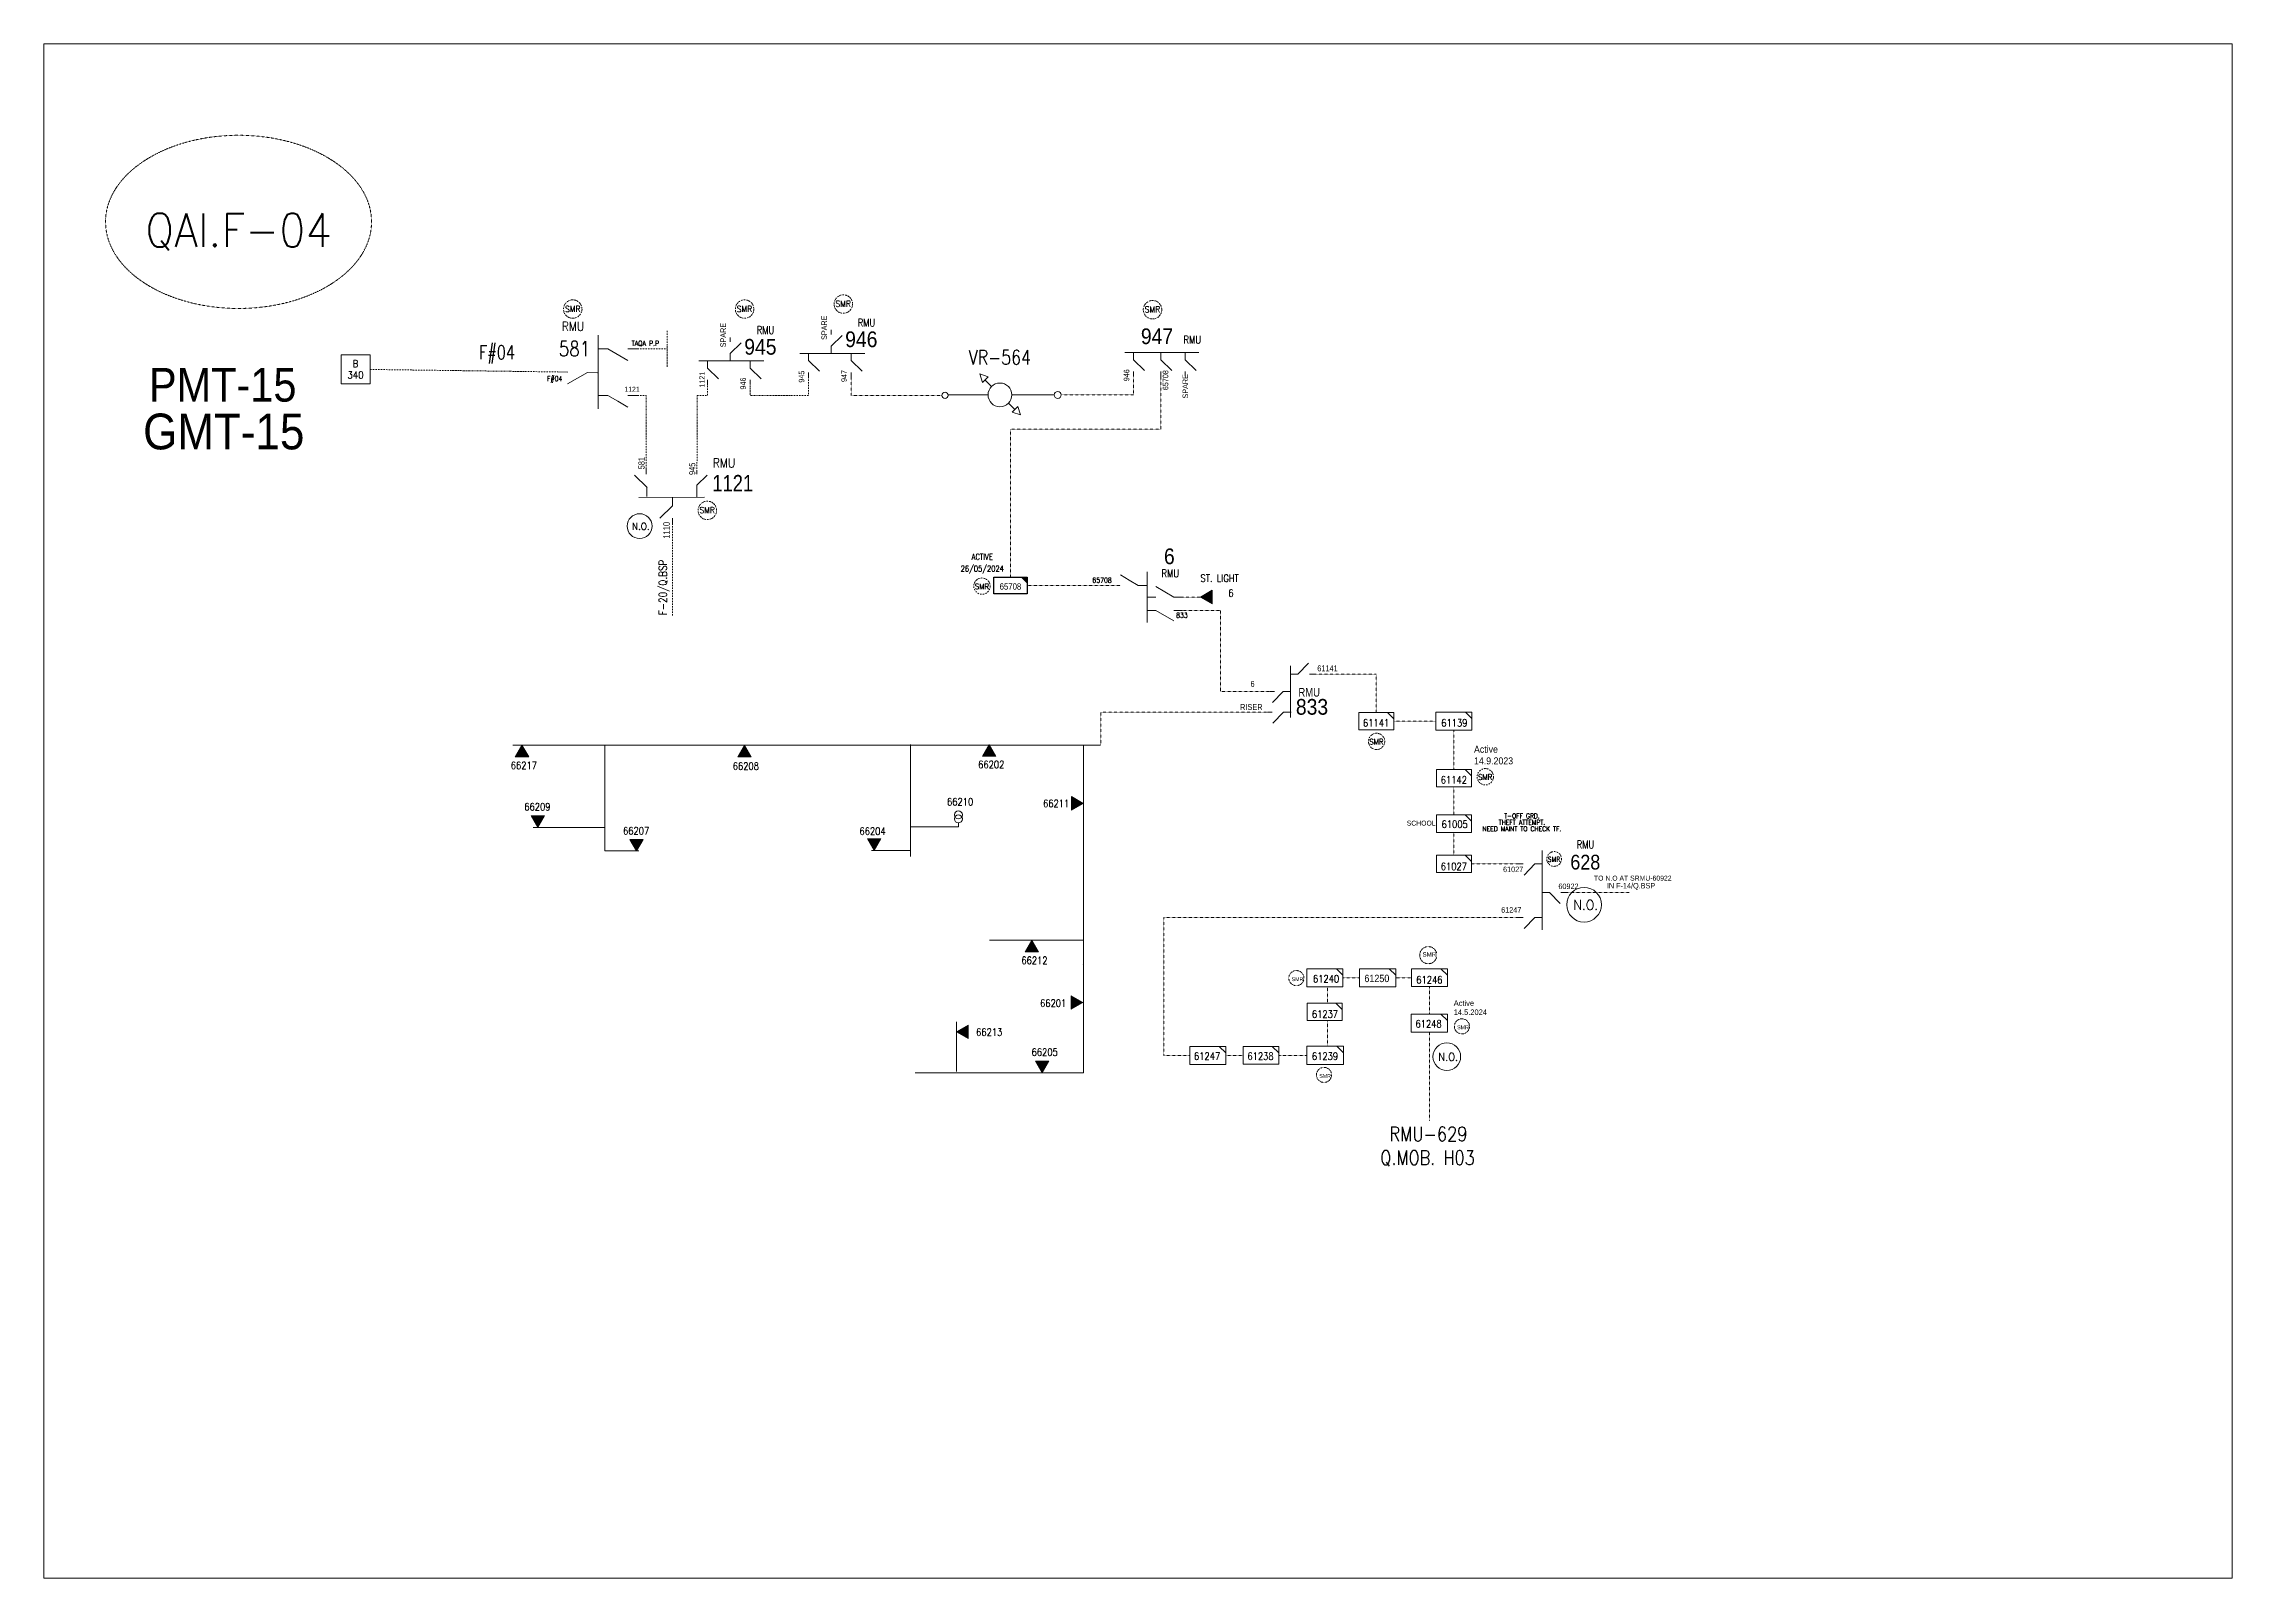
# Model space of a CAD drawing. Header units: metres. Extents: x 65984 to 144644, y -19036 to 23726.
# Drawn here: x 93893 to 95285, y 10975 to 11951 of the extents above; entities that cross this region are included whole.
import ezdxf
from ezdxf.enums import TextEntityAlignment as Align

# ---------------------------------------------------------------- set-up
doc = ezdxf.new("R2010")
doc.units = ezdxf.units.M
doc.header["$MEASUREMENT"] = 0
doc.linetypes.add('DGN Style 3', pattern=[0.013877, 0, -0.013877])
doc.linetypes.add('DGN Style 4', pattern=[1.6, 0.8, -0.4, 0, -0.4])
doc.layers.get('0').update_dxf_attribs({"color": 95, "lineweight": 40})
for name, color, linetype, lineweight in [('ABS NUMBER', 112, 'Continuous', 30), ('d_eos', 111, 'Continuous', 40), ('d_eos no', 121, 'Continuous', 40), ('d_switch', 95, 'Continuous', 40), ('d_tf', 1, 'Continuous', 40), ('d_tf no', 6, 'Continuous', 40), ('d_ug cable', 95, 'Continuous', 40), ('d_village name', 7, 'Continuous', 40), ('fedr no', 95, 'Continuous', 40), ('GRID STATION  04', 7, 'Continuous', 40), ('Level 37', 7, 'Continuous', 0), ('O H MAIN FEEDER', 4, 'Continuous', 100), ('REGULATOR', 5, 'Continuous', 40), ('SW N O', 114, 'Continuous', 30)]:
    doc.layers.add(name, color=color, linetype=linetype, lineweight=lineweight)
doc.styles.add('NASKHF', font='naskhf.shx', dxfattribs={"height": 8})
doc.styles.add('Style-Arial', font='arial.ttf')
doc.styles.add('Style-ENGINEERING', font='ENGINEERING.shx')
doc.styles.add('Style-msdefault', font='msdefault.shx')
doc.styles.add('Style-simplex', font='simplex.shx')
doc.styles.add('Style-STANDARD', font='STANDARD.shx')

msp = doc.modelspace()

# ---------------------------------------------------------------- texts
at = {"color": 7, "linetype": 'Continuous', "lineweight": 13, "style": 'Style-STANDARD'}
for s, height, width, p in [('F#04', 8.66, 0.857143, (94181.1, 11754.9)), ('VR-564', 8.96, 0.904762, (94501, 11751.7))]:
    msp.add_text(s, height=height, dxfattribs=dict(at, width=width)).set_placement(p, align=Align.MIDDLE_CENTER)
at = {"layer": 'ABS NUMBER', "color": 7, "lineweight": 13, "style": 'Style-Arial', "width": 0.88}
msp.add_text('6', height=10, dxfattribs=at).set_placement((94608.8, 11625.1), align=Align.MIDDLE_CENTER)
at = {"layer": 'd_eos no', "color": 2, "linetype": 'Continuous', "lineweight": 13, "style": 'Style-Arial', "width": 0.88}
for s, p in [('945', (94338.4, 11763.4)), ('946', (94402.6, 11768.2)), ('947', (94590.7, 11770.1))]:
    msp.add_text(s, height=10, dxfattribs=at).set_placement(p, align=Align.TOP_LEFT)
at = {"layer": 'd_eos no', "color": 7, "linetype": 'Continuous', "lineweight": 13}
for s, height, style, width, p in [('PMT-15', 21.47, 'Style-Arial', 0.88, (93959.7, 11745)), ('GMT-15', 22.76, 'Style-Arial', 0.88, (93956, 11715.9)), ('RMU', 5.5, 'Style-msdefault', 0.818182, (94690.9, 11541.3)), ('833', 10, 'Style-Arial', 0.88, (94689.3, 11534.3))]:
    msp.add_text(s, height=height, dxfattribs=dict(at, style=style, width=width)).set_placement(p, align=Align.TOP_LEFT)
at = {"layer": 'd_eos no', "color": 2, "linetype": 'Continuous', "lineweight": 13, "ltscale": 0.6561, "style": 'Style-msdefault', "width": 0.833333}
msp.add_text('1121', height=10.46, dxfattribs=at).set_placement((94318.1, 11666.4))
at = {"layer": 'd_switch', "color": 7, "linetype": 'Continuous', "lineweight": 13, "style": 'Style-ENGINEERING', "width": 0.921053}
for s, p in [('61141', (94702.9, 11555.7)), ('6', (94660.4, 11545.8)), ('RISER', (94653.8, 11531.1))]:
    msp.add_text(s, height=3.8, dxfattribs=at).set_placement(p, align=Align.TOP_LEFT)
at = {"layer": 'd_tf no', "color": 1, "linetype": 'Continuous', "lineweight": 13, "ltscale": 1.028262, "style": 'Style-simplex', "width": 0.909091}
for p in [(94229.3, 11782.5), (94338.5, 11782.5), (94401.3, 11785.8), (94598, 11782.2), (94314.8, 11654.5)]:
    msp.add_text('SMR', height=3.87, dxfattribs=at).set_placement(p, align=Align.MIDDLE_CENTER)
at = {"layer": 'd_tf no', "color": 55, "linetype": 'Continuous', "lineweight": 13, "ltscale": 0.666884, "style": 'Style-STANDARD', "width": 0.909091}
msp.add_text('F-20/Q.BSP', height=4.98, rotation=90, dxfattribs=at).set_placement((94286.6, 11605.3), align=Align.MIDDLE_CENTER)
at = {"layer": 'd_tf no', "color": 7, "linetype": 'Continuous', "lineweight": 13, "width": 0.909091}
for s, style, p in [('ST. LIGHT', 'Style-STANDARD', (94640.8, 11611.1)), ('6', 'Style-STANDARD', (94648, 11601.7)), ('61139', 'Style-STANDARD', (94790.1, 11519.1)), ('66217', 'Style-STANDARD', (94198.2, 11492)), ('66208', 'Style-STANDARD', (94339.4, 11491.6)), ('66202', 'Style-STANDARD', (94495.5, 11492.6)), ('66210', 'Style-STANDARD', (94475.7, 11468.9)), ('66209', 'Style-STANDARD', (94206.8, 11465.7)), ('66211', 'Style-STANDARD', (94536.8, 11467.8)), ('66207', 'Style-STANDARD', (94269.6, 11450.4)), ('66204', 'Style-STANDARD', (94420, 11450.2)), ('61005', 'Style-STANDARD', (94790.3, 11454.6)), ('61027', 'Style-STANDARD', (94789.8, 11427.8)), ('66212', 'Style-STANDARD', (94523, 11368)), ('61250', 'Style-msdefault', (94740.8, 11356.5)), ('66201', 'Style-STANDARD', (94534.9, 11340.7)), ('61237', 'Style-STANDARD', (94707.8, 11333.8)), ('66213', 'Style-STANDARD', (94494.2, 11322.3)), ('66205', 'Style-STANDARD', (94529.5, 11309.6)), ('61247', 'Style-STANDARD', (94632.8, 11307.1)), ('61238', 'Style-STANDARD', (94666.8, 11307))]:
    msp.add_text(s, height=4.69, dxfattribs=dict(at, style=style)).set_placement(p, align=Align.MIDDLE_CENTER)
at = {"layer": 'd_tf no', "color": 1, "linetype": 'Continuous', "lineweight": 13, "style": 'Style-simplex', "width": 0.909091}
for p in [(94489.6, 11605.9), (94740.5, 11507.1), (94809.7, 11484.6)]:
    msp.add_text('SMR', height=3.54, dxfattribs=at).set_placement(p, align=Align.MIDDLE_CENTER)
at = {"layer": 'd_tf no', "color": 2, "linetype": 'Continuous', "lineweight": 13, "style": 'Style-STANDARD', "width": 0.909091}
for s, p in [('61141', (94740.3, 11519.1)), ('61240', (94708.5, 11356.3)), ('61246', (94774.2, 11355.6)), ('61239', (94707.8, 11307))]:
    msp.add_text(s, height=4.69, dxfattribs=at).set_placement(p, align=Align.MIDDLE_CENTER)
at = {"layer": 'd_tf no', "color": 121, "linetype": 'Continuous', "lineweight": 13, "style": 'Style-STANDARD', "width": 0.909091}
for s, p in [('61142', (94789.8, 11482.8)), ('61248', (94773.7, 11327.6))]:
    msp.add_text(s, height=4.69, dxfattribs=at).set_placement(p, align=Align.MIDDLE_CENTER)
at = {"layer": 'd_tf no', "color": 1, "linetype": 'Continuous', "lineweight": 13, "ltscale": 0.9, "style": 'Style-simplex', "width": 0.909091}
msp.add_text('SMR', height=3.19, dxfattribs=at).set_placement((94853.5, 11432.3), align=Align.MIDDLE_CENTER)
at = {"layer": 'd_tf no', "color": 1, "linetype": 'Continuous', "lineweight": 40, "style": 'Style-msdefault', "width": 0.945946}
for p in [(94686.6, 11357.2), (94791.9, 11326.6), (94704.2, 11295.6)]:
    msp.add_text('SMR', height=2.43, dxfattribs=at).set_placement(p, align=Align.TOP_LEFT)
at = {"layer": 'd_tf no', "color": 55, "linetype": 'Continuous', "lineweight": 13, "style": 'Style-STANDARD', "width": 0.909091}
msp.add_text('Q.MOB. H03', height=9.06, dxfattribs=at).set_placement((94773, 11242.4), align=Align.MIDDLE_CENTER)
at = {"layer": 'd_tf no', "color": 111, "linetype": 'Continuous', "lineweight": 13, "insert": (94489.8, 11620.4), "char_height": 3.802, "attachment_point": 5, "line_spacing_factor": 1.2, "style": 'Style-STANDARD'}
msp.add_mtext('\\H1x;\\W0.909091;ACTIVE\\P26/05/2024', dxfattribs=at)
at = {"layer": 'd_tf no', "color": 121, "linetype": 'Continuous', "lineweight": 40, "attachment_point": 1, "style": 'NASKHF'}
for s, insert, char_height in [('\\Fmsdefault;\\H1x;\\W0.945946;Active\\P14.9.2023', (94802.6, 11504.5), 4.421), ('\\Fmsdefault;\\H1x;\\W0.945946;Active\\P14.5.2024', (94789.7, 11342.5), 3.454)]:
    msp.add_mtext(s, dxfattribs=dict(at, insert=insert, char_height=char_height))
at = {"layer": 'd_tf no', "color": 6, "linetype": 'Continuous', "lineweight": 13, "ltscale": 0.736364, "insert": (94833.1, 11455.8), "char_height": 3.073, "attachment_point": 5, "line_spacing_factor": 0.8, "style": 'Style-STANDARD'}
msp.add_mtext('\\H1x;\\W0.909091;T-OFF GRD. \\PTHEFT ATTEMPT. \\PNEED MAINT TO CHECK TF.', dxfattribs=at)
at = {"layer": 'd_tf no', "color": 2, "lineweight": 13, "insert": (94769.8, 11373.2), "char_height": 2.814, "attachment_point": 1, "style": 'NASKHF'}
msp.add_mtext('\\Fmsdefault;\\H1x;\\W0.925;SMR\\P', dxfattribs=at)
at = {"layer": 'fedr no', "color": 6, "linetype": 'Continuous', "lineweight": 13, "insert": (94016.7, 11831.6), "char_height": 21.38, "attachment_point": 5, "style": 'Style-STANDARD'}
msp.add_mtext('QAI.F-04', dxfattribs=at)
at = {"layer": 'GRID STATION  04', "color": 7, "linetype": 'Continuous', "lineweight": 13, "style": 'Style-STANDARD'}
for s, p in [('B', (94091.1, 11747.7)), ('340', (94091.1, 11740.4))]:
    msp.add_text(s, height=4.41, dxfattribs=at).set_placement(p, align=Align.MIDDLE_CENTER)
at = {"layer": 'Level 37', "color": 2, "linetype": 'Continuous', "lineweight": 13, "style": 'Style-msdefault', "width": 0.857143}
for p in [(94387.5, 11778.3), (94323.2, 11773.6)]:
    msp.add_text('SPARE', height=3.5, rotation=90.006, dxfattribs=at).set_placement(p, align=Align.TOP_RIGHT)
at = {"layer": 'Level 37', "color": 2, "linetype": 'Continuous', "lineweight": 13, "ltscale": 0.6561, "style": 'Style-simplex', "width": 0.854701}
for p in [(94229.4, 11771.4), (94325.6, 11684.5)]:
    msp.add_text('RMU', height=5.8, dxfattribs=at).set_placement(p, align=Align.MIDDLE_CENTER)
at = {"layer": 'Level 37', "color": 2, "linetype": 'Continuous', "lineweight": 13}
for s, height, style, width, p in [('RMU', 4.99, 'Style-STANDARD', 0.854701, (94351.9, 11769)), ('RMU', 4.99, 'Style-STANDARD', 0.854701, (94416.1, 11773.8)), ('RMU', 4.99, 'Style-STANDARD', 0.854701, (94623.4, 11762.9)), ('581', 9.39, 'Style-STANDARD', 0.909091, (94230.4, 11757.2)), ('RMU', 4.99, 'Style-STANDARD', 0.854701, (94873.5, 11441.7)), ('628', 9.39, 'Style-msdefault', 0.909091, (94873.4, 11430.5))]:
    msp.add_text(s, height=height, dxfattribs=dict(at, style=style, width=width)).set_placement(p, align=Align.MIDDLE_CENTER)
at = {"layer": 'Level 37', "color": 7, "linetype": 'Continuous', "lineweight": 13, "width": 0.909091}
for s, style, p in [('TAQA P.P', 'Style-STANDARD', (94275.5, 11760.6)), ('F#04', 'Style-STANDARD', (94217.8, 11738.2)), ('1121', 'Style-msdefault', (94267, 11731.4))]:
    msp.add_text(s, height=3.17, rotation=360, dxfattribs=dict(at, style=style)).set_placement(p, align=Align.MIDDLE_CENTER)
at = {"layer": 'Level 37', "color": 7, "linetype": 'Continuous', "lineweight": 13, "style": 'Style-msdefault', "width": 0.857143}
for s, p in [('1121', (94309.8, 11732.4)), ('946', (94335.9, 11731.2)), ('945', (94373.1, 11735.6)), ('947', (94400.1, 11736)), ('946', (94579.8, 11736.5)), ('65708', (94604.6, 11730.8)), ('SPARE', (94617.2, 11725.5))]:
    msp.add_text(s, height=3.5, rotation=90, dxfattribs=at).set_placement(p, align=Align.TOP_LEFT)
at = {"layer": 'Level 37', "color": 2, "linetype": 'Continuous', "lineweight": 13, "ltscale": 0.729, "style": 'Style-msdefault', "width": 0.857143}
for s, p in [('581', (94271, 11688.3)), ('945', (94303.3, 11684.7))]:
    msp.add_text(s, height=3.97, rotation=90, dxfattribs=at).set_placement(p, align=Align.TOP_RIGHT)
at = {"layer": 'Level 37', "color": 2, "linetype": 'Continuous', "lineweight": 13, "ltscale": 0.6561, "style": 'Style-msdefault', "width": 0.857143}
msp.add_text('1110', height=4.07, rotation=89.9921, dxfattribs=at).set_placement((94286.9, 11647), align=Align.TOP_RIGHT)
at = {"layer": 'Level 37', "color": 7, "linetype": 'Continuous', "lineweight": 13}
for s, height, style, width, p in [('65708', 3.17, 'Style-STANDARD', 0.909091, (94566, 11609.9)), ('RMU', 4.99, 'Style-STANDARD', 0.854701, (94609.4, 11614.3)), ('833', 3.17, 'Style-STANDARD', 0.909091, (94616.8, 11587.6)), ('61027', 3.49, 'Style-msdefault', 0.909091, (94827.5, 11425.9)), ('60922', 3.49, 'Style-msdefault', 0.909091, (94862.7, 11415.1)), ('61247', 3.49, 'Style-msdefault', 0.909091, (94826.3, 11400.1)), ('RMU-629', 9.15, 'Style-STANDARD', 0.909091, (94773.6, 11257.5))]:
    msp.add_text(s, height=height, dxfattribs=dict(at, style=style, width=width)).set_placement(p, align=Align.MIDDLE_CENTER)
at = {"layer": 'Level 37', "color": 7, "linetype": 'Continuous', "lineweight": 13, "ltscale": 0.9, "style": 'Style-msdefault', "width": 0.909091}
msp.add_text('SCHOOL', height=3.14, dxfattribs=at).set_placement((94769, 11455.3), align=Align.MIDDLE_CENTER)
at = {"layer": 'Level 37', "color": 4, "linetype": 'Continuous', "lineweight": 13, "style": 'Style-msdefault', "width": 0.909091}
for s, height, p in [('TO N.O AT SRMU-60922', 3.14, (94903.6, 11420.3)), ('IN F-14/Q.BSP', 3.489, (94902.5, 11415.5))]:
    msp.add_text(s, height=height, dxfattribs=at).set_placement(p, align=Align.MIDDLE_CENTER)

# ---------------------------------------------------------------- blocks, each defined once
blk = doc.blocks.new('TRANS_2_2')
at = {"color": 0, "linetype": 'Continuous', "lineweight": -2, "ltscale": 500, "flags": 128}
blk.add_lwpolyline([(8668600, 4991700), (8668600, -5008300), (9500, -8300)], close=True, dxfattribs=at)
at = {"color": 0, "linetype": 'Continuous', "lineweight": -2, "ltscale": 500}
blk.add_solid([(8668600, 4991700), (8668600, -5008300), (9500, -8300)], dxfattribs=at)
blk = doc.blocks.new('01_1_2')
at = {"color": 0, "linetype": 'Continuous', "lineweight": -2, "ltscale": 500, "xscale": 0.0005, "yscale": 0.0005, "rotation": 90.00000000000001}
blk.add_blockref('TRANS_2_2', (0, 1), dxfattribs=at)
blk = doc.blocks.new('TFU_1_2')
at = {"layer": 'd_switch', "color": 0, "linetype": 'Continuous', "lineweight": -2, "ltscale": 500}
blk.add_line((0, 5000), (0, 0), dxfattribs=at)
for centre in [(0, 15000), (0, 10000)]:
    blk.add_circle(centre, 5000, dxfattribs=at)
blk = doc.blocks.new('TF_1_3')
at = {"layer": 'd_village name', "color": 0, "linetype": 'Continuous', "lineweight": -2, "ltscale": 500}
blk.add_line((3150, 2475), (4950, 675), dxfattribs=at)
blk.add_3dface([(-5050, 2475), (4950, 2475), (4950, -2525), (-5050, -2525)], dxfattribs=at)
blk = doc.blocks.new('*U1062')
at = {"layer": 'd_eos', "color": 2, "linetype": 'Continuous', "lineweight": 13, "ltscale": 0.702598}
for p, q in [((0.6, 54.9), (0.6, -54.9)), ((0.6, 34.8), (15.2, 34.8)), ((15.2, 34.8), (44.6, 17.4)), ((44.6, 34.8), (59.3, 34.8)), ((-44.6, -0.1), (-59.3, 0.2)), ((-30.1, -9.1), (-45, -17.4)), ((-15.3, -0.7), (-30.1, -9.1)), ((-0.6, -1), (-15.3, -0.7)), ((0.6, -34.7), (15.2, -34.7)), ((15.2, -34.7), (29.9, -43.4)), ((29.9, -43.4), (44.6, -52.1)), ((44.6, -34.7), (59.3, -34.7))]:
    blk.add_line(p, q, dxfattribs=at)
blk = doc.blocks.new('SS_1_1')
at = {"layer": 'd_village name', "color": 0, "linetype": 'ByBlock', "lineweight": -2, "ltscale": 500, "flags": 128}
blk.add_lwpolyline([(3475, 2125), (5225, 2125), (5225, 375)], close=True, dxfattribs=at)
at = {"layer": 'd_village name', "color": 0, "linetype": 'ByBlock', "lineweight": -2, "ltscale": 500, "extrusion": (0, 0, -1)}
blk.add_solid([(-3475, 2125), (-5225, 2125), (-5225, 375)], dxfattribs=at)
at = {"layer": 'd_village name', "color": 0, "linetype": 'ByBlock', "lineweight": -2, "ltscale": 500}
blk.add_3dface([(-4775, 2125), (5225, 2125), (5225, -2875), (-4775, -2875)], dxfattribs=at)
blk = doc.blocks.new('*U1375')
at = {"color": 2, "linetype": 'Continuous', "lineweight": 30, "ltscale": 0.737766, "xscale": 0.0007279564689853352, "yscale": 0.0007279564689853352, "zscale": 0.0008395218179646363}
blk.add_blockref('SS_1_1', (-0.17, 0.26), dxfattribs=at)
at = {"layer": 'd_tf no', "color": 2, "linetype": 'Continuous', "lineweight": 40, "style": 'Style-msdefault', "width": 0.909091}
blk.add_text('65708', height=1.4, dxfattribs=at).set_placement((-0.03, -0.24), align=Align.MIDDLE_CENTER)
blk = doc.blocks.new('*U2557')
at = {"layer": 'REGULATOR', "color": 7, "linetype": 'Continuous', "lineweight": 13}
for p, q in [((24, 25.1), (13.4, 14.5)), ((-14.9, -13.7), (-25.5, -24.4))]:
    blk.add_line(p, q, dxfattribs=at)
at = {"layer": 'REGULATOR', "color": 7, "linetype": 'Continuous', "lineweight": 13, "flags": 128}
for points in [[(29.5, 20), (34.4, 34.3), (20.1, 29.6)], [(-29.6, -20), (-34.4, -34.3), (-20.1, -29.5)]]:
    blk.add_lwpolyline(points, close=True, dxfattribs=at)
at = {"layer": 'REGULATOR', "color": 7, "linetype": 'Continuous', "lineweight": 13}
blk.add_circle((-0.8, 0.4), 20, dxfattribs=at)
blk = doc.blocks.new('*U2558')
at = {"color": 7, "linetype": 'Continuous', "lineweight": 13, "flags": 128}
blk.add_lwpolyline([(18.3, 14.3), (28.6, 14.3), (28.6, 4)], close=True, dxfattribs=at)
at = {"color": 7, "linetype": 'Continuous', "lineweight": 13, "ltscale": 0.585929, "xscale": 0.005720000000000002, "yscale": 0.005720000000000002, "zscale": 0.006084002084081081}
blk.add_blockref('TF_1_3', (0.3, 0.2), dxfattribs=at)
blk = doc.blocks.new('*U2559')
at = {"color": 2, "linetype": 'Continuous', "lineweight": 13, "flags": 128}
blk.add_lwpolyline([(18.3, 14.3), (28.6, 14.3), (28.6, 4)], close=True, dxfattribs=at)
at = {"color": 2, "linetype": 'Continuous', "lineweight": 13, "ltscale": 0.585929, "xscale": 0.005720000000000002, "yscale": 0.005720000000000002, "zscale": 0.006084002084081081}
blk.add_blockref('TF_1_3', (0.3, 0.2), dxfattribs=at)
blk = doc.blocks.new('*U3963')
at = {"layer": 'SW N O', "color": 3, "lineweight": 13, "ltscale": 0.426762}
blk.add_circle((0, 0), 16.8, dxfattribs=at)
at = {"layer": 'SW N O', "color": 3, "lineweight": 13, "style": 'Style-STANDARD'}
blk.add_text('N.O.', height=9.6, dxfattribs=at).set_placement((1.7, -0.2), align=Align.MIDDLE_CENTER)
blk = doc.blocks.new('*U4139')
at = {"layer": 'SW N O', "color": 3, "lineweight": 13, "ltscale": 0.426762}
blk.add_circle((0, 0), 16.8, dxfattribs=at)
at = {"layer": 'SW N O', "color": 3, "lineweight": 13, "style": 'Style-STANDARD'}
blk.add_text('N.O.', height=9.6, dxfattribs=at).set_placement((1.7, -0.2), align=Align.MIDDLE_CENTER)

# ---------------------------------------------------------------- linework, layer by layer
at = {"color": 7, "linetype": 'DGN Style 4', "lineweight": 13}
for p, q in [((94289.3, 11745.6), (94289.3, 11768.7)), ((94270.5, 11757.2), (94289.3, 11757.2)), ((94100.4, 11744), (94219.9, 11742.4)), ((94270.5, 11727.5), (94276.1, 11727.5)), ((94276.1, 11727.5), (94276.1, 11678.8)), ((94308.5, 11727.5), (94308.3, 11677.7)), ((94292.7, 11649.4), (94292.7, 11587.3))]:
    msp.add_line(p, q, dxfattribs=at)
at = {"color": 7, "linetype": 'DGN Style 3', "lineweight": 13}
for p, q in [((94617.2, 11599.1), (94628.6, 11599.1)), ((94751.6, 11520.2), (94778.4, 11520.2)), ((94789.8, 11489.5), (94789.8, 11514.4)), ((94789.8, 11460.5), (94789.8, 11478.4)), ((94789.8, 11434.9), (94789.8, 11449.4)), ((94774.2, 11351.3), (94774.2, 11333.8)), ((94696.2, 11307.5), (94678.4, 11307.5))]:
    msp.add_line(p, q, dxfattribs=at)
at = {"color": 7, "linetype": 'Continuous', "lineweight": 13, "ltscale": 0.426762}
for p, q in [((94444.1, 11505.3), (94444.1, 11434)), ((94554.2, 11505), (94554.2, 11367)), ((94249.7, 11452.6), (94204.1, 11452.6)), ((94444.1, 11452.9), (94474.6, 11452.9)), ((94443.8, 11437.9), (94419.4, 11437.9)), ((94554.2, 11380.8), (94494.3, 11380.8)), ((94554.2, 11367), (94554.2, 11296.4)), ((94473.4, 11297.2), (94473.4, 11328.9)), ((94554.2, 11296.4), (94447.1, 11296.4))]:
    msp.add_line(p, q, dxfattribs=at)
at = {"color": 7, "linetype": 'DGN Style 4', "lineweight": 13, "flags": 128}
for points in [[(94379.3, 11739.3), (94379.3, 11727.5), (94342.1, 11727.5), (94342.1, 11734.5)], [(94308.5, 11727.5), (94315.1, 11727.5), (94315.1, 11734.5)]]:
    msp.add_lwpolyline(points, dxfattribs=at)
at = {"color": 7, "linetype": 'DGN Style 3', "lineweight": 13, "flags": 128}
for points in [[(94464.1, 11727.5), (94406.3, 11727.5), (94406.3, 11739.3)], [(94603.3, 11739.8), (94603.3, 11705.9), (94507.7, 11705.9), (94507.7, 11611.9)], [(94540, 11727.8), (94586, 11727.8), (94586, 11739.8)], [(94518.3, 11606.6), (94577.7, 11606.6)], [(94672.8, 11539.1), (94641.3, 11539.1), (94641.3, 11590.7), (94617.2, 11590.7)], [(94831, 11395.2), (94605.2, 11395.2), (94605.2, 11307.5), (94621.7, 11307.5)], [(94709.4, 11351.2), (94709.4, 11340.8)], [(94719.2, 11356.9), (94729.9, 11356.9)], [(94752.8, 11356.9), (94762.9, 11356.9)], [(94709.4, 11329.7), (94709.4, 11313.6)], [(94644.7, 11307.5), (94655.8, 11307.5)]]:
    msp.add_lwpolyline(points, dxfattribs=at)
at = {"color": 7, "linetype": 'Continuous', "lineweight": 13, "ltscale": 0.426762, "flags": 128}
for points in [[(94565.1, 11505), (94191.2, 11505)], [(94249.7, 11505), (94249.7, 11437.6), (94271.3, 11437.6)]]:
    msp.add_lwpolyline(points, dxfattribs=at)
at = {"color": 4, "linetype": 'DGN Style 3', "lineweight": 13, "flags": 128}
msp.add_lwpolyline([(94857.9, 11411.1), (94901.3, 11411.1)], dxfattribs=at)
at = {"color": 214, "linetype": 'DGN Style 3', "lineweight": 13, "flags": 128}
msp.add_lwpolyline([(94774.2, 11265.9), (94774.2, 11322.4)], dxfattribs=at)
at = {"layer": 'd_eos', "color": 2, "linetype": 'Continuous', "lineweight": 13, "ltscale": 0.638341}
for p, q in [((94329.5, 11761.6), (94329.5, 11764.4)), ((94393.7, 11766.3), (94393.7, 11769.2)), ((94393.7, 11758.9), (94400.7, 11765.7)), ((94329.5, 11754.1), (94336.5, 11760.9)), ((94329.5, 11749.5), (94329.5, 11754.1)), ((94373.7, 11754.2), (94415.1, 11754.2)), ((94379.3, 11754.2), (94379.3, 11749.6)), ((94379.3, 11749.6), (94386.3, 11742.8)), ((94393.7, 11754.2), (94393.7, 11758.9)), ((94406.3, 11754.2), (94406.3, 11749.6)), ((94406.3, 11749.6), (94413.3, 11742.8)), ((94580.4, 11754.7), (94627.6, 11754.7)), ((94586, 11754.7), (94586, 11750.1)), ((94586, 11750.1), (94593, 11743.3)), ((94603.3, 11754.7), (94603.3, 11750.1)), ((94603.3, 11750.1), (94610.3, 11743.3)), ((94618.9, 11754.7), (94618.9, 11750.1)), ((94618.9, 11750.1), (94625.9, 11743.3)), ((94309.4, 11749.5), (94350.8, 11749.5)), ((94315.1, 11749.5), (94315.1, 11744.8)), ((94315.1, 11744.8), (94322.1, 11738)), ((94315.1, 11737.4), (94315.1, 11734.5)), ((94342.1, 11749.5), (94342.1, 11744.8)), ((94342.1, 11744.8), (94349.1, 11738)), ((94342.1, 11737.4), (94342.1, 11734.5)), ((94586, 11742.6), (94586, 11739.8)), ((94603.3, 11742.6), (94603.3, 11739.8)), ((94618.9, 11742.6), (94618.9, 11739.8)), ((94833.9, 11429.4), (94831, 11429.4)), ((94841.3, 11429.4), (94834.5, 11422.3)), ((94846, 11429.4), (94841.3, 11429.4)), ((94846, 11387.5), (94846, 11437.8)), ((94846, 11411.1), (94850.6, 11411.1)), ((94850.6, 11411.1), (94857.4, 11404.1)), ((94858, 11411.1), (94860.9, 11411.1)), ((94833.9, 11395.2), (94831, 11395.2)), ((94841.3, 11395.2), (94834.5, 11388.2)), ((94846, 11395.2), (94841.3, 11395.2))]:
    msp.add_line(p, q, dxfattribs=at)
at = {"layer": 'd_eos', "color": 7, "linetype": 'Continuous', "lineweight": 13, "ltscale": 0.638341}
for p, q in [((94379.3, 11742.1), (94379.3, 11739.3)), ((94406.3, 11742.1), (94406.3, 11739.3)), ((94583.3, 11609.9), (94577.7, 11613.3)), ((94594.6, 11583), (94594.6, 11615.3)), ((94589, 11606.6), (94583.3, 11609.9)), ((94594.6, 11606.6), (94589, 11606.6)), ((94600.3, 11599.1), (94594.6, 11599.1)), ((94611.6, 11599.1), (94600.3, 11605.8)), ((94617.2, 11599.1), (94611.6, 11599.1)), ((94594.6, 11590.7), (94600.3, 11590.7)), ((94600.3, 11590.7), (94611.6, 11584)), ((94611.6, 11590.7), (94617.2, 11590.7)), ((94685.9, 11522.6), (94685.9, 11555.5)), ((94690.5, 11550.2), (94697.3, 11557.2)), ((94685.9, 11550.2), (94690.5, 11550.2)), ((94698, 11550.2), (94700.8, 11550.2)), ((94675.6, 11539.1), (94672.8, 11539.1)), ((94681.2, 11539.1), (94674.4, 11532.1)), ((94685.9, 11539.1), (94681.2, 11539.1)), ((94674.1, 11525.9), (94671.2, 11525.9)), ((94681.5, 11525.9), (94674.7, 11518.9)), ((94686.2, 11525.9), (94681.5, 11525.9))]:
    msp.add_line(p, q, dxfattribs=at)
at = {"layer": 'd_eos', "color": 2, "linetype": 'Continuous', "lineweight": 13, "ltscale": 0.741957}
for p, q in [((94276.1, 11677.4), (94276.1, 11680.7)), ((94276.6, 11668.8), (94268.5, 11676.7)), ((94276.5, 11663.2), (94276.5, 11668.6)), ((94313.1, 11662.7), (94271.3, 11662.6)), ((94292.7, 11657.2), (94284.6, 11649.3)), ((94292.7, 11662.6), (94292.7, 11657.2)), ((94292.7, 11648.6), (94292.7, 11645.3))]:
    msp.add_line(p, q, dxfattribs=at)
at = {"layer": 'd_eos', "color": 2, "linetype": 'Continuous', "lineweight": 13, "ltscale": 0.600986}
for p, q in [((94308.3, 11677.4), (94308.3, 11680)), ((94308.3, 11670.3), (94308.2, 11662.7)), ((94308.3, 11670.4), (94314.9, 11676.8))]:
    msp.add_line(p, q, dxfattribs=at)
at = {"layer": 'd_ug cable', "color": 7, "linetype": 'DGN Style 3', "lineweight": 13, "flags": 128}
for points in [[(94700.8, 11550.2), (94740.3, 11550.2), (94740.3, 11525.7)], [(94565.2, 11505.1), (94565.2, 11525.9), (94671.2, 11525.9)], [(94800.9, 11429.4), (94832.5, 11429.4)]]:
    msp.add_lwpolyline(points, dxfattribs=at)
at = {"layer": 'd_ug cable', "color": 2, "linetype": 'DGN Style 4', "lineweight": 13}
for centre, radius in [((94401.4, 11785.6), 5.88), ((94229.3, 11782.4), 5.88), ((94338.6, 11782.4), 5.88), ((94598.1, 11782), 5.88), ((94314.9, 11654.3), 5.88), ((94489.6, 11606.1), 5.2), ((94740.6, 11507.3), 5.2), ((94809.8, 11484.8), 5.2), ((94853.6, 11432.5), 4.68)]:
    msp.add_circle(centre, radius, dxfattribs=at)
at = {"layer": 'd_ug cable', "color": 1, "linetype": 'DGN Style 3', "lineweight": 13}
msp.add_circle((94773.5, 11371.3), 5.46, dxfattribs=at)
at = {"layer": 'd_ug cable', "color": 2, "linetype": 'DGN Style 3', "lineweight": 13}
for centre in [(94689.6, 11356.7), (94794.9, 11326), (94707.2, 11295.1)]:
    msp.add_circle(centre, 4.8, dxfattribs=at)
at = {"layer": 'fedr no', "color": 82, "linetype": 'DGN Style 3', "lineweight": 13, "true_color": 0x1dc70e}
msp.add_ellipse((94016.7, 11837.9), major_axis=(84.6, 0), ratio=0.651175, dxfattribs=at)
at = {"layer": 'GRID STATION  04', "color": 7, "linetype": 'Continuous', "lineweight": 13, "ltscale": 0.588932, "flags": 128}
msp.add_lwpolyline([(94082, 11734.8), (94100.4, 11734.8), (94100.4, 11753.2), (94082, 11753.2)], close=True, dxfattribs=at)
at = {"layer": 'O H MAIN FEEDER', "color": 7, "lineweight": 13, "ltscale": 0.426762}
for p, q in [((94468.1, 11727.8), (94493.7, 11727.8)), ((94508.6, 11727.8), (94535.6, 11727.8))]:
    msp.add_line(p, q, dxfattribs=at)
at = {"layer": 'O H MAIN FEEDER', "color": 140, "lineweight": 13, "ltscale": 0.498271, "flags": 128}
msp.add_lwpolyline([(93892.8, 11951.2), (95284.9, 11951.2), (95284.9, 10974.8), (93892.8, 10974.8)], close=True, dxfattribs=at)
at = {"layer": 'O H MAIN FEEDER', "color": 7, "lineweight": 13, "ltscale": 0.384086}
msp.add_circle((94466.1, 11727.5), 1.99, dxfattribs=at)
at = {"layer": 'O H MAIN FEEDER', "color": 7, "lineweight": 13, "ltscale": 0.426762}
msp.add_circle((94537.8, 11727.8), 2.21, dxfattribs=at)

# ---------------------------------------------------------------- block references
at = {"color": 2, "linetype": 'Continuous', "lineweight": 30, "ltscale": 0.737766, "xscale": 2.907703067436437, "yscale": 2.907703067436437, "zscale": 2.907703067436437}
msp.add_blockref('*U1375', (94507.8, 11606.6), dxfattribs=at)
at = {"color": 2, "linetype": 'Continuous', "lineweight": 13, "ltscale": 0.57321, "xscale": 0.002218719834915742, "yscale": 0.002218719834915742, "zscale": 0.002441080165275587}
for p in [(94740.6, 11520.2), (94790, 11484)]:
    msp.add_blockref('TF_1_3', p, dxfattribs=at)
at = {"color": 7, "linetype": 'Continuous', "lineweight": 13, "xscale": 0.4012293440304244, "yscale": 0.4012293440304244, "zscale": 0.4012293440304244}
for p in [(94789.8, 11520.2), (94741.3, 11356.9), (94633.2, 11307.5)]:
    msp.add_blockref('*U2558', p, dxfattribs=at)
at = {"color": 7, "linetype": 'Continuous', "lineweight": 13, "ltscale": 0.426762, "xscale": 0.0005121147199878851, "yscale": 0.0005121147199878851, "zscale": 0.0005121147199878851, "rotation": 359.9999999999998}
msp.add_blockref('TFU_1_2', (94474.6, 11452.9), dxfattribs=at)
at = {"color": 7, "linetype": 'Continuous', "lineweight": 13, "ltscale": 0.57321, "xscale": 0.002218719834915742, "yscale": 0.002218719834915742, "zscale": 0.002441080165275587}
msp.add_blockref('TF_1_3', (94790, 11455), dxfattribs=at)
at = {"color": 7, "linetype": 'Continuous', "lineweight": 13, "ltscale": 0.572379, "xscale": 0.002213735079194615, "yscale": 0.002213735079194615, "zscale": 0.002441080165275587}
msp.add_blockref('TF_1_3', (94790, 11429.4), dxfattribs=at)
at = {"color": 2, "linetype": 'Continuous', "lineweight": 13, "ltscale": 0.587292, "xscale": 0.002303212435073861, "yscale": 0.002303212435073861, "zscale": 0.002441080165275587}
msp.add_blockref('TF_1_3', (94707.8, 11357), dxfattribs=at)
at = {"color": 2, "linetype": 'Continuous', "lineweight": 13, "ltscale": 0.582402, "xscale": 0.002273872966566179, "yscale": 0.002273872966566179, "zscale": 0.002441080165275587}
msp.add_blockref('TF_1_3', (94774.4, 11357), dxfattribs=at)
at = {"color": 7, "linetype": 'Continuous', "lineweight": 13, "ltscale": 0.573326, "xscale": 0.002219414038574406, "yscale": 0.002219414038574406, "zscale": 0.002441080165275587}
msp.add_blockref('TF_1_3', (94707.7, 11335.3), dxfattribs=at)
at = {"color": 2, "linetype": 'Continuous', "lineweight": 13, "xscale": 0.4012293440304244, "yscale": 0.4012293440304244, "zscale": 0.4012293440304244}
msp.add_blockref('*U2559', (94774.2, 11328.1), dxfattribs=at)
at = {"color": 7, "linetype": 'Continuous', "lineweight": 13, "ltscale": 0.579551, "xscale": 0.002256768248944949, "yscale": 0.002256768248944949, "zscale": 0.002441080165275587}
msp.add_blockref('TF_1_3', (94667.2, 11307.6), dxfattribs=at)
at = {"color": 2, "linetype": 'Continuous', "lineweight": 13, "ltscale": 0.591117, "xscale": 0.002326160041356985, "yscale": 0.002326160041356985, "zscale": 0.002441080165275587}
msp.add_blockref('TF_1_3', (94708, 11307.6), dxfattribs=at)
at = {"layer": 'd_eos', "color": 2, "linetype": 'Continuous', "lineweight": 13, "ltscale": 0.702598, "xscale": 0.4267622666565712, "yscale": 0.4267622666565712, "zscale": 0.4267622666565712}
msp.add_blockref('*U1062', (94245.2, 11742.3), dxfattribs=at)
at = {"layer": 'd_tf', "color": 7, "linetype": 'Continuous', "lineweight": 13, "ltscale": 0.426762, "xscale": 8.535245333131417e-07, "yscale": 8.535245333131417e-07, "zscale": 8.535245333131417e-07}
for p in [(94628.6, 11599.2), (94473.4, 11322.5)]:
    msp.add_blockref('TRANS_2_2', p, dxfattribs=at)
at = {"layer": 'd_tf', "color": 7, "linetype": 'Continuous', "lineweight": 13, "ltscale": 0.426762}
for name, p, xscale, yscale, zscale, rotation in [('TRANS_2_2', (94197, 11505), 8.535245333131417e-07, 8.535245333131417e-07, 8.535245333131417e-07, 270.0000000000001), ('TRANS_2_2', (94338.5, 11505), 8.535245333131417e-07, 8.535245333131417e-07, 8.535245333131417e-07, 270.0000000000001), ('TRANS_2_2', (94494.2, 11505.3), 8.535245333131417e-07, 8.535245333131417e-07, 8.535245333131417e-07, 270.0000000000001), ('TRANS_2_2', (94554, 11467.9), 8.535245333131417e-07, 8.535245333131417e-07, 8.535245333131417e-07, 180), ('TRANS_2_2', (94207.1, 11452.6), 8.535245333131417e-07, 8.535245333131417e-07, 8.535245333131417e-07, 89.99999999999993), ('TRANS_2_2', (94269.9, 11437.6), 8.535245333131417e-07, 8.535245333131417e-07, 8.535245333131417e-07, 89.99999999999993), ('TRANS_2_2', (94421.1, 11437.9), 8.535245333131417e-07, 8.535245333131417e-07, 8.535245333131417e-07, 90.00000000000031), ('TRANS_2_2', (94521.4, 11380.9), 8.535245333131417e-07, 8.535245333131417e-07, 8.535245333131417e-07, 269.9999999999999), ('01_1_2', (94521.4, 11380.9), 5.121147199878849e-07, 5.121147199878849e-07, 5.121147199878849e-07, 270), ('01_1_2', (94553.8, 11365.4), 5.121147199878849e-07, 5.121147199878849e-07, 5.121147199878849e-07, 180), ('TRANS_2_2', (94553.8, 11341.2), 8.535245333131417e-07, 8.535245333131417e-07, 8.535245333131417e-07, 180.0000000000001), ('TRANS_2_2', (94527.9, 11296.5), 8.535245333131417e-07, 8.535245333131417e-07, 8.535245333131417e-07, 89.9999999999997)]:
    msp.add_blockref(name, p, dxfattribs=dict(at, xscale=xscale, yscale=yscale, zscale=zscale, rotation=rotation))
at = {"layer": 'REGULATOR', "color": 7, "linetype": 'Continuous', "lineweight": 13, "xscale": 0.3780441023579738, "yscale": 0.3780441023579738, "zscale": 0.3780441023579738, "rotation": 90.00000000000001}
msp.add_blockref('*U2557', (94501.2, 11728.1), dxfattribs=at)
at = {"layer": 'SW N O', "color": 3, "lineweight": 13}
for name, p, xscale, yscale, zscale in [('*U3963', (94271.8, 11644.3), 0.4707547853225444, 0.4707547853225444, 0.4707547853225444), ('*U4139', (94872.6, 11403.4), 0.6573363648198853, 0.6573363648198853, 0.6573363648198853), ('*U3963', (94785.3, 11306.7), 0.5230608725806049, 0.5230608725806049, 0.5230608725806049)]:
    msp.add_blockref(name, p, dxfattribs=dict(at, xscale=xscale, yscale=yscale, zscale=zscale))

msp.set_redraw_order([(e.dxf.handle, doc.entitydb.next_handle()) for e in msp.query("TEXT MTEXT ATTDEF DIMENSION ARC_DIMENSION")])  # texts and dimensions are drawn at this point

doc.saveas('drawing.dxf')
